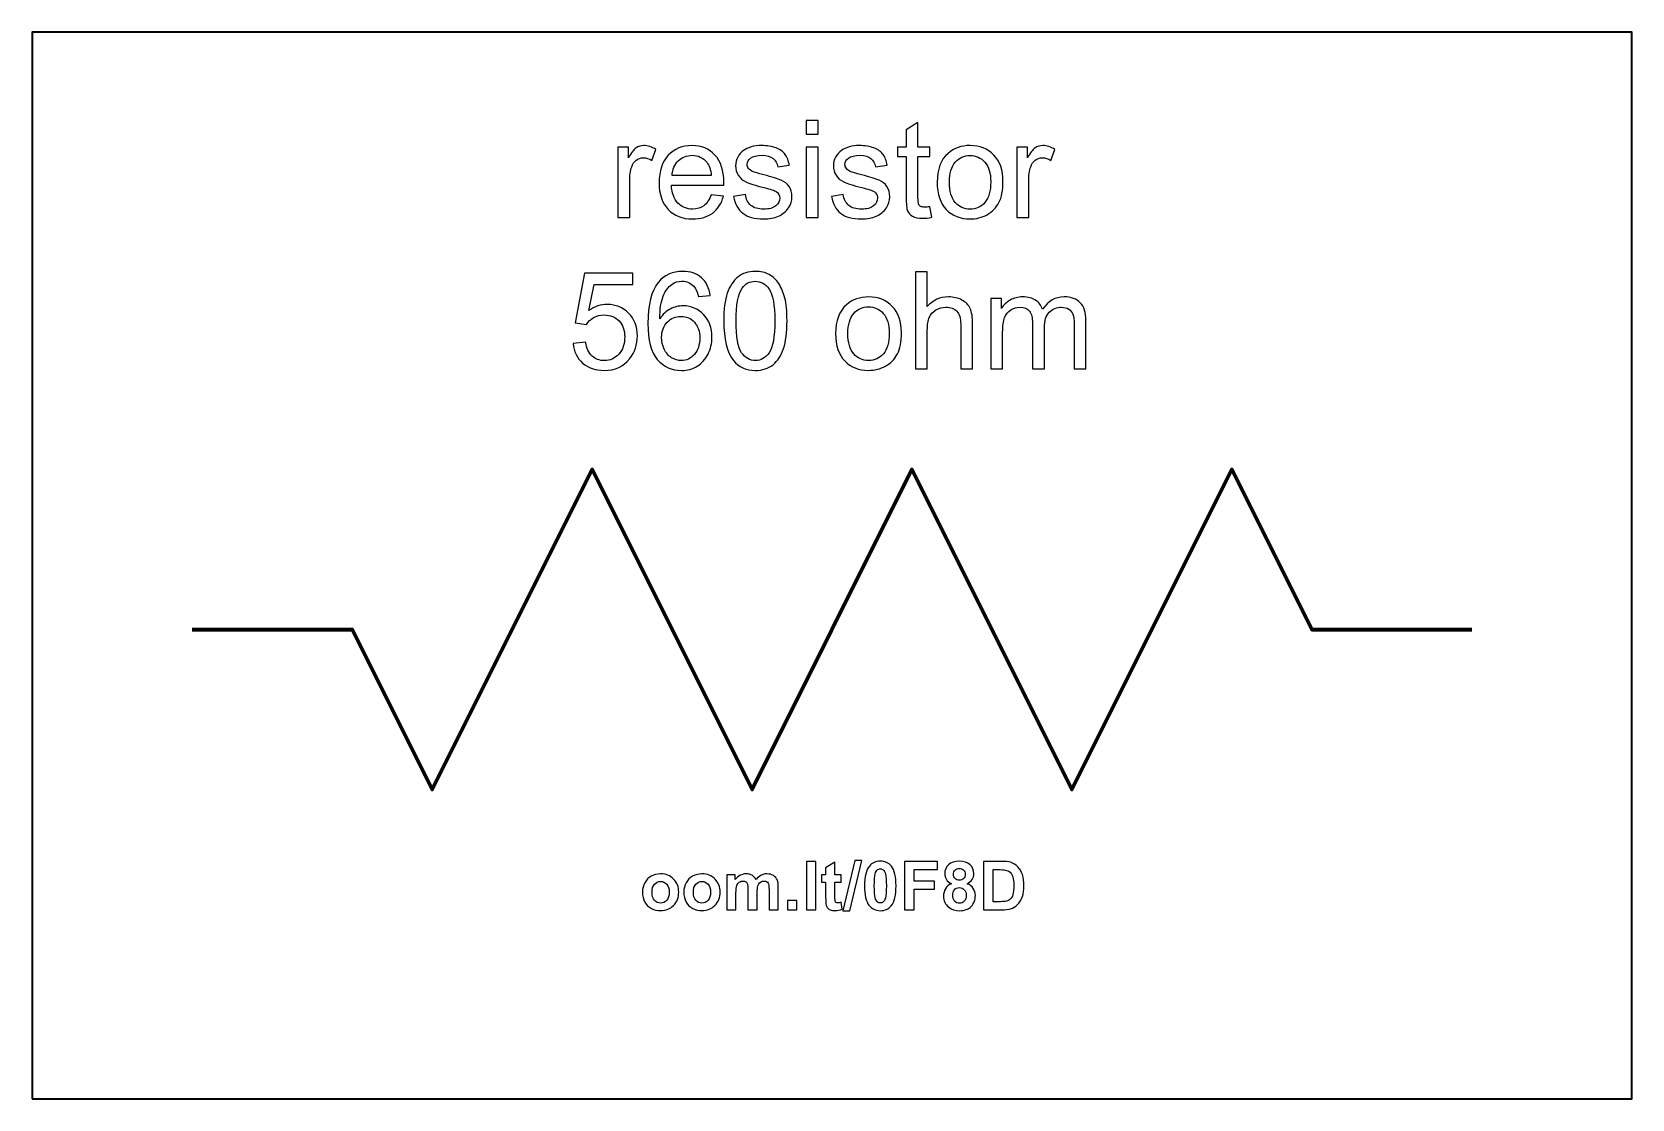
# Model space of a CAD drawing. Header units: centimetres. Extents: x -11.75 to -9.25, y -15.58 to -13.92.
import ezdxf

# ---------------------------------------------------------------- set-up
doc = ezdxf.new("R2010")
doc.units = ezdxf.units.CM
doc.header["$MEASUREMENT"] = 0
doc.layers.add('Layer 1', color=7, linetype='Continuous')

msp = doc.modelspace()

# ---------------------------------------------------------------- linework, layer by layer
at = {"layer": 'Layer 1', "color": 7, "lineweight": 35}
msp.add_lwpolyline([(-11.75, -15.58333), (-9.25, -15.58333), (-9.25, -13.91667), (-11.75, -13.91667), (-11.75, -15.58333)], close=True, dxfattribs=at)
at = {"layer": 'Layer 1', "color": 250}
for points, knots in [([(-10.54033, -14.07613), (-10.54033, -14.07613), (-10.54033, -14.05472), (-10.54033, -14.05472), (-10.54033, -14.05472), (-10.54033, -14.05472), (-10.5217, -14.05472), (-10.5217, -14.05472), (-10.5217, -14.05472), (-10.5217, -14.05472), (-10.5217, -14.07613), (-10.5217, -14.07613), (-10.5217, -14.07613), (-10.5217, -14.07613), (-10.54033, -14.07613), (-10.54033, -14.07613)], [0, 0, 0, 0, 0.25, 0.25, 0.25, 0.25, 0.5, 0.5, 0.5, 0.5, 0.75, 0.75, 0.75, 0.75, 1, 1, 1, 1]), ([(-10.34693, -14.18959), (-10.34693, -14.18959), (-10.34425, -14.20603), (-10.34425, -14.20603), (-10.34425, -14.20603), (-10.34947, -14.20712), (-10.35417, -14.20769), (-10.35829, -14.20769), (-10.35829, -14.20769), (-10.36507, -14.20769), (-10.37029, -14.20663), (-10.37403, -14.20448), (-10.37403, -14.20448), (-10.37773, -14.20236), (-10.38034, -14.19954), (-10.38186, -14.19604), (-10.38186, -14.19604), (-10.38338, -14.19259), (-10.38415, -14.18525), (-10.38415, -14.1741), (-10.38415, -14.1741), (-10.38415, -14.1741), (-10.38415, -14.11095), (-10.38415, -14.11095), (-10.38415, -14.11095), (-10.38415, -14.11095), (-10.39781, -14.11095), (-10.39781, -14.11095), (-10.39781, -14.11095), (-10.39781, -14.11095), (-10.39781, -14.09649), (-10.39781, -14.09649), (-10.39781, -14.09649), (-10.39781, -14.09649), (-10.38415, -14.09649), (-10.38415, -14.09649), (-10.38415, -14.09649), (-10.38415, -14.09649), (-10.38415, -14.06929), (-10.38415, -14.06929), (-10.38415, -14.06929), (-10.38415, -14.06929), (-10.36563, -14.05814), (-10.36563, -14.05814), (-10.36563, -14.05814), (-10.36563, -14.05814), (-10.36563, -14.09649), (-10.36563, -14.09649), (-10.36563, -14.09649), (-10.36563, -14.09649), (-10.34693, -14.09649), (-10.34693, -14.09649), (-10.34693, -14.09649), (-10.34693, -14.09649), (-10.34693, -14.11095), (-10.34693, -14.11095), (-10.34693, -14.11095), (-10.34693, -14.11095), (-10.36563, -14.11095), (-10.36563, -14.11095), (-10.36563, -14.11095), (-10.36563, -14.11095), (-10.36563, -14.17512), (-10.36563, -14.17512), (-10.36563, -14.17512), (-10.36563, -14.18045), (-10.36531, -14.18384), (-10.36468, -14.18536), (-10.36468, -14.18536), (-10.36401, -14.18687), (-10.36295, -14.18807), (-10.36147, -14.18899), (-10.36147, -14.18899), (-10.35999, -14.18987), (-10.35787, -14.19033), (-10.35512, -14.19033), (-10.35512, -14.19033), (-10.35304, -14.19033), (-10.35032, -14.19008), (-10.34693, -14.18959)], [0, 0, 0, 0, 0.05, 0.05, 0.05, 0.05, 0.1, 0.1, 0.1, 0.1, 0.15, 0.15, 0.15, 0.15, 0.2, 0.2, 0.2, 0.2, 0.25, 0.25, 0.25, 0.25, 0.3, 0.3, 0.3, 0.3, 0.35, 0.35, 0.35, 0.35, 0.4, 0.4, 0.4, 0.4, 0.45, 0.45, 0.45, 0.45, 0.5, 0.5, 0.5, 0.5, 0.55, 0.55, 0.55, 0.55, 0.6, 0.6, 0.6, 0.6, 0.65, 0.65, 0.65, 0.65, 0.7, 0.7, 0.7, 0.7, 0.75, 0.75, 0.75, 0.75, 0.8, 0.8, 0.8, 0.8, 0.85, 0.85, 0.85, 0.85, 0.9, 0.9, 0.9, 0.9, 0.95, 0.95, 0.95, 0.95, 1, 1, 1, 1]), ([(-10.83465, -14.20624), (-10.83465, -14.20624), (-10.83465, -14.09649), (-10.83465, -14.09649), (-10.83465, -14.09649), (-10.83465, -14.09649), (-10.81793, -14.09649), (-10.81793, -14.09649), (-10.81793, -14.09649), (-10.81793, -14.09649), (-10.81793, -14.11311), (-10.81793, -14.11311), (-10.81793, -14.11311), (-10.81366, -14.10534), (-10.80971, -14.10019), (-10.80608, -14.09772), (-10.80608, -14.09772), (-10.80248, -14.09525), (-10.79849, -14.09398), (-10.79415, -14.09398), (-10.79415, -14.09398), (-10.78787, -14.09398), (-10.78152, -14.096), (-10.77503, -14.09998), (-10.77503, -14.09998), (-10.77503, -14.09998), (-10.78145, -14.11727), (-10.78145, -14.11727), (-10.78145, -14.11727), (-10.78597, -14.11455), (-10.79052, -14.11321), (-10.79507, -14.11321), (-10.79507, -14.11321), (-10.79916, -14.11321), (-10.8028, -14.11445), (-10.80604, -14.11688), (-10.80604, -14.11688), (-10.80929, -14.11935), (-10.81158, -14.12274), (-10.81296, -14.12708), (-10.81296, -14.12708), (-10.81504, -14.13367), (-10.81606, -14.1409), (-10.81606, -14.14877), (-10.81606, -14.14877), (-10.81606, -14.14877), (-10.81606, -14.20624), (-10.81606, -14.20624), (-10.81606, -14.20624), (-10.81606, -14.20624), (-10.83465, -14.20624), (-10.83465, -14.20624)], [0, 0, 0, 0, 0.0769231, 0.0769231, 0.0769231, 0.0769231, 0.1538462, 0.1538462, 0.1538462, 0.1538462, 0.2307692, 0.2307692, 0.2307692, 0.2307692, 0.3076923, 0.3076923, 0.3076923, 0.3076923, 0.3846154, 0.3846154, 0.3846154, 0.3846154, 0.4615385, 0.4615385, 0.4615385, 0.4615385, 0.5384615, 0.5384615, 0.5384615, 0.5384615, 0.6153846, 0.6153846, 0.6153846, 0.6153846, 0.6923077, 0.6923077, 0.6923077, 0.6923077, 0.7692308, 0.7692308, 0.7692308, 0.7692308, 0.8461538, 0.8461538, 0.8461538, 0.8461538, 0.9230769, 0.9230769, 0.9230769, 0.9230769, 1, 1, 1, 1]), ([(-10.68884, -14.17089), (-10.68884, -14.17089), (-10.66962, -14.17325), (-10.66962, -14.17325), (-10.66962, -14.17325), (-10.67265, -14.18451), (-10.67826, -14.19322), (-10.68644, -14.19943), (-10.68644, -14.19943), (-10.69466, -14.2056), (-10.70514, -14.20871), (-10.71788, -14.20871), (-10.71788, -14.20871), (-10.73393, -14.20871), (-10.74666, -14.20377), (-10.75605, -14.19389), (-10.75605, -14.19389), (-10.76547, -14.18401), (-10.77016, -14.17015), (-10.77016, -14.1523), (-10.77016, -14.1523), (-10.77016, -14.13381), (-10.7654, -14.11949), (-10.75591, -14.1093), (-10.75591, -14.1093), (-10.74638, -14.0991), (-10.73407, -14.09398), (-10.7189, -14.09398), (-10.7189, -14.09398), (-10.70422, -14.09398), (-10.69223, -14.09899), (-10.68295, -14.10898), (-10.68295, -14.10898), (-10.67364, -14.11896), (-10.66898, -14.13304), (-10.66898, -14.15114), (-10.66898, -14.15114), (-10.66898, -14.15226), (-10.66902, -14.15392), (-10.66909, -14.15611), (-10.66909, -14.15611), (-10.66909, -14.15611), (-10.75093, -14.15611), (-10.75093, -14.15611), (-10.75093, -14.15611), (-10.75026, -14.16817), (-10.74684, -14.17742), (-10.7407, -14.1838), (-10.7407, -14.1838), (-10.73456, -14.19022), (-10.72694, -14.19343), (-10.71777, -14.19343), (-10.71777, -14.19343), (-10.71096, -14.19343), (-10.70514, -14.19163), (-10.70031, -14.18804), (-10.70031, -14.18804), (-10.69547, -14.18447), (-10.69166, -14.17876), (-10.68884, -14.17089)], [0, 0, 0, 0, 0.0666667, 0.0666667, 0.0666667, 0.0666667, 0.1333333, 0.1333333, 0.1333333, 0.1333333, 0.2, 0.2, 0.2, 0.2, 0.2666667, 0.2666667, 0.2666667, 0.2666667, 0.3333333, 0.3333333, 0.3333333, 0.3333333, 0.4, 0.4, 0.4, 0.4, 0.4666667, 0.4666667, 0.4666667, 0.4666667, 0.5333333, 0.5333333, 0.5333333, 0.5333333, 0.6, 0.6, 0.6, 0.6, 0.6666667, 0.6666667, 0.6666667, 0.6666667, 0.7333333, 0.7333333, 0.7333333, 0.7333333, 0.8, 0.8, 0.8, 0.8, 0.8666667, 0.8666667, 0.8666667, 0.8666667, 0.9333333, 0.9333333, 0.9333333, 0.9333333, 1, 1, 1, 1]), ([(-10.65367, -14.17347), (-10.65367, -14.17347), (-10.63529, -14.17057), (-10.63529, -14.17057), (-10.63529, -14.17057), (-10.63427, -14.17795), (-10.63138, -14.18359), (-10.62665, -14.18754), (-10.62665, -14.18754), (-10.62196, -14.19146), (-10.61536, -14.19343), (-10.60686, -14.19343), (-10.60686, -14.19343), (-10.59832, -14.19343), (-10.59197, -14.19167), (-10.58784, -14.18821), (-10.58784, -14.18821), (-10.58372, -14.18472), (-10.58164, -14.18063), (-10.58164, -14.17597), (-10.58164, -14.17597), (-10.58164, -14.17174), (-10.58347, -14.16846), (-10.58714, -14.16602), (-10.58714, -14.16602), (-10.58968, -14.16436), (-10.59603, -14.16228), (-10.60615, -14.15974), (-10.60615, -14.15974), (-10.61977, -14.15629), (-10.62926, -14.15332), (-10.63452, -14.15078), (-10.63452, -14.15078), (-10.63977, -14.14828), (-10.6438, -14.14479), (-10.64651, -14.14034), (-10.64651, -14.14034), (-10.64923, -14.1359), (-10.6506, -14.13099), (-10.6506, -14.12563), (-10.6506, -14.12563), (-10.6506, -14.12073), (-10.64948, -14.11621), (-10.64722, -14.11205), (-10.64722, -14.11205), (-10.645, -14.10785), (-10.64193, -14.10439), (-10.63808, -14.10164), (-10.63808, -14.10164), (-10.63519, -14.09952), (-10.63124, -14.09769), (-10.62626, -14.09621), (-10.62626, -14.09621), (-10.62125, -14.09473), (-10.61589, -14.09398), (-10.61018, -14.09398), (-10.61018, -14.09398), (-10.60157, -14.09398), (-10.59402, -14.09525), (-10.58749, -14.09772), (-10.58749, -14.09772), (-10.58096, -14.10019), (-10.57617, -14.10354), (-10.57306, -14.10778), (-10.57306, -14.10778), (-10.56996, -14.11205), (-10.56784, -14.11769), (-10.56668, -14.12478), (-10.56668, -14.12478), (-10.56668, -14.12478), (-10.58485, -14.12729), (-10.58485, -14.12729), (-10.58485, -14.12729), (-10.58569, -14.12164), (-10.58809, -14.11723), (-10.59204, -14.11406), (-10.59204, -14.11406), (-10.59599, -14.11088), (-10.6016, -14.1093), (-10.60883, -14.1093), (-10.60883, -14.1093), (-10.61737, -14.1093), (-10.62348, -14.11071), (-10.62711, -14.11353), (-10.62711, -14.11353), (-10.63078, -14.11635), (-10.63261, -14.11967), (-10.63261, -14.12344), (-10.63261, -14.12344), (-10.63261, -14.12588), (-10.63184, -14.12803), (-10.63032, -14.12997), (-10.63032, -14.12997), (-10.6288, -14.13198), (-10.62644, -14.1336), (-10.62319, -14.13494), (-10.62319, -14.13494), (-10.62132, -14.13561), (-10.61586, -14.1372), (-10.60675, -14.13967), (-10.60675, -14.13967), (-10.59359, -14.1432), (-10.58442, -14.14606), (-10.57924, -14.14831), (-10.57924, -14.14831), (-10.57402, -14.15054), (-10.56992, -14.15382), (-10.56696, -14.15809), (-10.56696, -14.15809), (-10.564, -14.16235), (-10.56251, -14.16765), (-10.56251, -14.174), (-10.56251, -14.174), (-10.56251, -14.1802), (-10.56435, -14.18603), (-10.56795, -14.19153), (-10.56795, -14.19153), (-10.57158, -14.197), (-10.5768, -14.20123), (-10.58361, -14.20423), (-10.58361, -14.20423), (-10.59042, -14.20723), (-10.59815, -14.20871), (-10.60675, -14.20871), (-10.60675, -14.20871), (-10.62104, -14.20871), (-10.63191, -14.20575), (-10.63939, -14.19982), (-10.63939, -14.19982), (-10.64686, -14.19389), (-10.65163, -14.18511), (-10.65367, -14.17347)], [0, 0, 0, 0, 0.030303, 0.030303, 0.030303, 0.030303, 0.0606061, 0.0606061, 0.0606061, 0.0606061, 0.0909091, 0.0909091, 0.0909091, 0.0909091, 0.1212121, 0.1212121, 0.1212121, 0.1212121, 0.1515152, 0.1515152, 0.1515152, 0.1515152, 0.1818182, 0.1818182, 0.1818182, 0.1818182, 0.2121212, 0.2121212, 0.2121212, 0.2121212, 0.2424242, 0.2424242, 0.2424242, 0.2424242, 0.2727273, 0.2727273, 0.2727273, 0.2727273, 0.3030303, 0.3030303, 0.3030303, 0.3030303, 0.3333333, 0.3333333, 0.3333333, 0.3333333, 0.3636364, 0.3636364, 0.3636364, 0.3636364, 0.3939394, 0.3939394, 0.3939394, 0.3939394, 0.4242424, 0.4242424, 0.4242424, 0.4242424, 0.4545455, 0.4545455, 0.4545455, 0.4545455, 0.4848485, 0.4848485, 0.4848485, 0.4848485, 0.5151515, 0.5151515, 0.5151515, 0.5151515, 0.5454545, 0.5454545, 0.5454545, 0.5454545, 0.5757576, 0.5757576, 0.5757576, 0.5757576, 0.6060606, 0.6060606, 0.6060606, 0.6060606, 0.6363636, 0.6363636, 0.6363636, 0.6363636, 0.6666667, 0.6666667, 0.6666667, 0.6666667, 0.6969697, 0.6969697, 0.6969697, 0.6969697, 0.7272727, 0.7272727, 0.7272727, 0.7272727, 0.7575758, 0.7575758, 0.7575758, 0.7575758, 0.7878788, 0.7878788, 0.7878788, 0.7878788, 0.8181818, 0.8181818, 0.8181818, 0.8181818, 0.8484848, 0.8484848, 0.8484848, 0.8484848, 0.8787879, 0.8787879, 0.8787879, 0.8787879, 0.9090909, 0.9090909, 0.9090909, 0.9090909, 0.9393939, 0.9393939, 0.9393939, 0.9393939, 0.969697, 0.969697, 0.969697, 0.969697, 1, 1, 1, 1]), ([(-10.54033, -14.20624), (-10.54033, -14.20624), (-10.54033, -14.09649), (-10.54033, -14.09649), (-10.54033, -14.09649), (-10.54033, -14.09649), (-10.5217, -14.09649), (-10.5217, -14.09649), (-10.5217, -14.09649), (-10.5217, -14.09649), (-10.5217, -14.20624), (-10.5217, -14.20624), (-10.5217, -14.20624), (-10.5217, -14.20624), (-10.54033, -14.20624), (-10.54033, -14.20624)], [0, 0, 0, 0, 0.25, 0.25, 0.25, 0.25, 0.5, 0.5, 0.5, 0.5, 0.75, 0.75, 0.75, 0.75, 1, 1, 1, 1]), ([(-10.50081, -14.17347), (-10.50081, -14.17347), (-10.48243, -14.17057), (-10.48243, -14.17057), (-10.48243, -14.17057), (-10.48141, -14.17795), (-10.47852, -14.18359), (-10.47379, -14.18754), (-10.47379, -14.18754), (-10.4691, -14.19146), (-10.4625, -14.19343), (-10.454, -14.19343), (-10.454, -14.19343), (-10.44546, -14.19343), (-10.43911, -14.19167), (-10.43498, -14.18821), (-10.43498, -14.18821), (-10.43086, -14.18472), (-10.42878, -14.18063), (-10.42878, -14.17597), (-10.42878, -14.17597), (-10.42878, -14.17174), (-10.43061, -14.16846), (-10.43428, -14.16602), (-10.43428, -14.16602), (-10.43682, -14.16436), (-10.44317, -14.16228), (-10.45329, -14.15974), (-10.45329, -14.15974), (-10.46691, -14.15629), (-10.4764, -14.15332), (-10.48166, -14.15078), (-10.48166, -14.15078), (-10.48691, -14.14828), (-10.49094, -14.14479), (-10.49365, -14.14034), (-10.49365, -14.14034), (-10.49637, -14.1359), (-10.49774, -14.13099), (-10.49774, -14.12563), (-10.49774, -14.12563), (-10.49774, -14.12073), (-10.49662, -14.11621), (-10.49436, -14.11205), (-10.49436, -14.11205), (-10.49214, -14.10785), (-10.48907, -14.10439), (-10.48522, -14.10164), (-10.48522, -14.10164), (-10.48233, -14.09952), (-10.47838, -14.09769), (-10.4734, -14.09621), (-10.4734, -14.09621), (-10.46839, -14.09473), (-10.46303, -14.09398), (-10.45732, -14.09398), (-10.45732, -14.09398), (-10.44871, -14.09398), (-10.44116, -14.09525), (-10.43463, -14.09772), (-10.43463, -14.09772), (-10.4281, -14.10019), (-10.42331, -14.10354), (-10.4202, -14.10778), (-10.4202, -14.10778), (-10.4171, -14.11205), (-10.41498, -14.11769), (-10.41382, -14.12478), (-10.41382, -14.12478), (-10.41382, -14.12478), (-10.43199, -14.12729), (-10.43199, -14.12729), (-10.43199, -14.12729), (-10.43283, -14.12164), (-10.43523, -14.11723), (-10.43918, -14.11406), (-10.43918, -14.11406), (-10.44313, -14.11088), (-10.44874, -14.1093), (-10.45597, -14.1093), (-10.45597, -14.1093), (-10.46451, -14.1093), (-10.47062, -14.11071), (-10.47425, -14.11353), (-10.47425, -14.11353), (-10.47792, -14.11635), (-10.47975, -14.11967), (-10.47975, -14.12344), (-10.47975, -14.12344), (-10.47975, -14.12588), (-10.47898, -14.12803), (-10.47746, -14.12997), (-10.47746, -14.12997), (-10.47594, -14.13198), (-10.47358, -14.1336), (-10.47033, -14.13494), (-10.47033, -14.13494), (-10.46846, -14.13561), (-10.463, -14.1372), (-10.45389, -14.13967), (-10.45389, -14.13967), (-10.44073, -14.1432), (-10.43156, -14.14606), (-10.42638, -14.14831), (-10.42638, -14.14831), (-10.42116, -14.15054), (-10.41706, -14.15382), (-10.4141, -14.15809), (-10.4141, -14.15809), (-10.41114, -14.16235), (-10.40965, -14.16765), (-10.40965, -14.174), (-10.40965, -14.174), (-10.40965, -14.1802), (-10.41149, -14.18603), (-10.41509, -14.19153), (-10.41509, -14.19153), (-10.41872, -14.197), (-10.42394, -14.20123), (-10.43075, -14.20423), (-10.43075, -14.20423), (-10.43756, -14.20723), (-10.44529, -14.20871), (-10.45389, -14.20871), (-10.45389, -14.20871), (-10.46818, -14.20871), (-10.47905, -14.20575), (-10.48653, -14.19982), (-10.48653, -14.19982), (-10.494, -14.19389), (-10.49877, -14.18511), (-10.50081, -14.17347)], [0, 0, 0, 0, 0.030303, 0.030303, 0.030303, 0.030303, 0.0606061, 0.0606061, 0.0606061, 0.0606061, 0.0909091, 0.0909091, 0.0909091, 0.0909091, 0.1212121, 0.1212121, 0.1212121, 0.1212121, 0.1515152, 0.1515152, 0.1515152, 0.1515152, 0.1818182, 0.1818182, 0.1818182, 0.1818182, 0.2121212, 0.2121212, 0.2121212, 0.2121212, 0.2424242, 0.2424242, 0.2424242, 0.2424242, 0.2727273, 0.2727273, 0.2727273, 0.2727273, 0.3030303, 0.3030303, 0.3030303, 0.3030303, 0.3333333, 0.3333333, 0.3333333, 0.3333333, 0.3636364, 0.3636364, 0.3636364, 0.3636364, 0.3939394, 0.3939394, 0.3939394, 0.3939394, 0.4242424, 0.4242424, 0.4242424, 0.4242424, 0.4545455, 0.4545455, 0.4545455, 0.4545455, 0.4848485, 0.4848485, 0.4848485, 0.4848485, 0.5151515, 0.5151515, 0.5151515, 0.5151515, 0.5454545, 0.5454545, 0.5454545, 0.5454545, 0.5757576, 0.5757576, 0.5757576, 0.5757576, 0.6060606, 0.6060606, 0.6060606, 0.6060606, 0.6363636, 0.6363636, 0.6363636, 0.6363636, 0.6666667, 0.6666667, 0.6666667, 0.6666667, 0.6969697, 0.6969697, 0.6969697, 0.6969697, 0.7272727, 0.7272727, 0.7272727, 0.7272727, 0.7575758, 0.7575758, 0.7575758, 0.7575758, 0.7878788, 0.7878788, 0.7878788, 0.7878788, 0.8181818, 0.8181818, 0.8181818, 0.8181818, 0.8484848, 0.8484848, 0.8484848, 0.8484848, 0.8787879, 0.8787879, 0.8787879, 0.8787879, 0.9090909, 0.9090909, 0.9090909, 0.9090909, 0.9393939, 0.9393939, 0.9393939, 0.9393939, 0.969697, 0.969697, 0.969697, 0.969697, 1, 1, 1, 1]), ([(-10.33568, -14.15135), (-10.33568, -14.13103), (-10.33004, -14.11596), (-10.31871, -14.10619), (-10.31871, -14.10619), (-10.30929, -14.09808), (-10.29779, -14.09398), (-10.28421, -14.09398), (-10.28421, -14.09398), (-10.26911, -14.09398), (-10.25676, -14.09892), (-10.2472, -14.10884), (-10.2472, -14.10884), (-10.23761, -14.11871), (-10.23284, -14.13237), (-10.23284, -14.14979), (-10.23284, -14.14979), (-10.23284, -14.16394), (-10.23496, -14.17505), (-10.23919, -14.18313), (-10.23919, -14.18313), (-10.24343, -14.19125), (-10.2496, -14.19753), (-10.25768, -14.20201), (-10.25768, -14.20201), (-10.26579, -14.20649), (-10.27461, -14.20871), (-10.28421, -14.20871), (-10.28421, -14.20871), (-10.29955, -14.20871), (-10.31197, -14.20381), (-10.32146, -14.19393), (-10.32146, -14.19393), (-10.33095, -14.18409), (-10.33568, -14.1699), (-10.33568, -14.15135)], [0, 0, 0, 0, 0.1111111, 0.1111111, 0.1111111, 0.1111111, 0.2222222, 0.2222222, 0.2222222, 0.2222222, 0.3333333, 0.3333333, 0.3333333, 0.3333333, 0.4444444, 0.4444444, 0.4444444, 0.4444444, 0.5555556, 0.5555556, 0.5555556, 0.5555556, 0.6666667, 0.6666667, 0.6666667, 0.6666667, 0.7777778, 0.7777778, 0.7777778, 0.7777778, 0.8888889, 0.8888889, 0.8888889, 0.8888889, 1, 1, 1, 1]), ([(-10.21122, -14.20624), (-10.21122, -14.20624), (-10.21122, -14.09649), (-10.21122, -14.09649), (-10.21122, -14.09649), (-10.21122, -14.09649), (-10.1945, -14.09649), (-10.1945, -14.09649), (-10.1945, -14.09649), (-10.1945, -14.09649), (-10.1945, -14.11311), (-10.1945, -14.11311), (-10.1945, -14.11311), (-10.19023, -14.10534), (-10.18628, -14.10019), (-10.18265, -14.09772), (-10.18265, -14.09772), (-10.17905, -14.09525), (-10.17506, -14.09398), (-10.17072, -14.09398), (-10.17072, -14.09398), (-10.16444, -14.09398), (-10.15809, -14.096), (-10.1516, -14.09998), (-10.1516, -14.09998), (-10.1516, -14.09998), (-10.15802, -14.11727), (-10.15802, -14.11727), (-10.15802, -14.11727), (-10.16254, -14.11455), (-10.16709, -14.11321), (-10.17164, -14.11321), (-10.17164, -14.11321), (-10.17573, -14.11321), (-10.17937, -14.11445), (-10.18261, -14.11688), (-10.18261, -14.11688), (-10.18586, -14.11935), (-10.18815, -14.12274), (-10.18953, -14.12708), (-10.18953, -14.12708), (-10.19161, -14.13367), (-10.19263, -14.1409), (-10.19263, -14.14877), (-10.19263, -14.14877), (-10.19263, -14.14877), (-10.19263, -14.20624), (-10.19263, -14.20624), (-10.19263, -14.20624), (-10.19263, -14.20624), (-10.21122, -14.20624), (-10.21122, -14.20624)], [0, 0, 0, 0, 0.0769231, 0.0769231, 0.0769231, 0.0769231, 0.1538462, 0.1538462, 0.1538462, 0.1538462, 0.2307692, 0.2307692, 0.2307692, 0.2307692, 0.3076923, 0.3076923, 0.3076923, 0.3076923, 0.3846154, 0.3846154, 0.3846154, 0.3846154, 0.4615385, 0.4615385, 0.4615385, 0.4615385, 0.5384615, 0.5384615, 0.5384615, 0.5384615, 0.6153846, 0.6153846, 0.6153846, 0.6153846, 0.6923077, 0.6923077, 0.6923077, 0.6923077, 0.7692308, 0.7692308, 0.7692308, 0.7692308, 0.8461538, 0.8461538, 0.8461538, 0.8461538, 0.9230769, 0.9230769, 0.9230769, 0.9230769, 1, 1, 1, 1]), ([(-10.74991, -14.1408), (-10.74991, -14.1408), (-10.68863, -14.1408), (-10.68863, -14.1408), (-10.68863, -14.1408), (-10.68944, -14.13159), (-10.69181, -14.12464), (-10.69565, -14.12006), (-10.69565, -14.12006), (-10.70158, -14.11289), (-10.70927, -14.1093), (-10.71869, -14.1093), (-10.71869, -14.1093), (-10.72723, -14.1093), (-10.73442, -14.11215), (-10.74024, -14.11787), (-10.74024, -14.11787), (-10.74606, -14.12358), (-10.74927, -14.13124), (-10.74991, -14.1408)], [0, 0, 0, 0, 0.2, 0.2, 0.2, 0.2, 0.4, 0.4, 0.4, 0.4, 0.6, 0.6, 0.6, 0.6, 0.8, 0.8, 0.8, 0.8, 1, 1, 1, 1]), ([(-10.31656, -14.15135), (-10.31656, -14.16542), (-10.31349, -14.17594), (-10.30735, -14.18292), (-10.30735, -14.18292), (-10.30121, -14.18994), (-10.29349, -14.19343), (-10.28421, -14.19343), (-10.28421, -14.19343), (-10.27497, -14.19343), (-10.26727, -14.18991), (-10.26114, -14.18289), (-10.26114, -14.18289), (-10.25503, -14.17587), (-10.25196, -14.16514), (-10.25196, -14.15075), (-10.25196, -14.15075), (-10.25196, -14.13717), (-10.25503, -14.12686), (-10.26121, -14.11988), (-10.26121, -14.11988), (-10.26738, -14.11289), (-10.27504, -14.1094), (-10.28421, -14.1094), (-10.28421, -14.1094), (-10.29349, -14.1094), (-10.30121, -14.11289), (-10.30735, -14.11984), (-10.30735, -14.11984), (-10.31349, -14.12679), (-10.31656, -14.13731), (-10.31656, -14.15135)], [0, 0, 0, 0, 0.125, 0.125, 0.125, 0.125, 0.25, 0.25, 0.25, 0.25, 0.375, 0.375, 0.375, 0.375, 0.5, 0.5, 0.5, 0.5, 0.625, 0.625, 0.625, 0.625, 0.75, 0.75, 0.75, 0.75, 0.875, 0.875, 0.875, 0.875, 1, 1, 1, 1]), ([(-10.90454, -14.40302), (-10.90454, -14.40302), (-10.88499, -14.40136), (-10.88499, -14.40136), (-10.88499, -14.40136), (-10.88355, -14.41089), (-10.88019, -14.41802), (-10.87494, -14.42281), (-10.87494, -14.42281), (-10.86965, -14.42761), (-10.8633, -14.43001), (-10.85585, -14.43001), (-10.85585, -14.43001), (-10.84689, -14.43001), (-10.83931, -14.42662), (-10.83313, -14.41988), (-10.83313, -14.41988), (-10.82692, -14.41311), (-10.82382, -14.40415), (-10.82382, -14.393), (-10.82382, -14.393), (-10.82382, -14.38238), (-10.82678, -14.37402), (-10.83274, -14.36788), (-10.83274, -14.36788), (-10.83871, -14.36175), (-10.8465, -14.35868), (-10.85617, -14.35868), (-10.85617, -14.35868), (-10.86217, -14.35868), (-10.86756, -14.36005), (-10.8724, -14.36277), (-10.8724, -14.36277), (-10.87723, -14.36549), (-10.88101, -14.36901), (-10.88376, -14.37335), (-10.88376, -14.37335), (-10.88376, -14.37335), (-10.90122, -14.37109), (-10.90122, -14.37109), (-10.90122, -14.37109), (-10.90122, -14.37109), (-10.88654, -14.29327), (-10.88654, -14.29327), (-10.88654, -14.29327), (-10.88654, -14.29327), (-10.81119, -14.29327), (-10.81119, -14.29327), (-10.81119, -14.29327), (-10.81119, -14.29327), (-10.81119, -14.31105), (-10.81119, -14.31105), (-10.81119, -14.31105), (-10.81119, -14.31105), (-10.87166, -14.31105), (-10.87166, -14.31105), (-10.87166, -14.31105), (-10.87166, -14.31105), (-10.87984, -14.35176), (-10.87984, -14.35176), (-10.87984, -14.35176), (-10.87074, -14.34541), (-10.86118, -14.34224), (-10.85119, -14.34224), (-10.85119, -14.34224), (-10.83797, -14.34224), (-10.82682, -14.34682), (-10.81772, -14.356), (-10.81772, -14.356), (-10.80861, -14.36517), (-10.80406, -14.37695), (-10.80406, -14.39134), (-10.80406, -14.39134), (-10.80406, -14.40507), (-10.80808, -14.41692), (-10.81606, -14.42691), (-10.81606, -14.42691), (-10.82579, -14.43915), (-10.83906, -14.44529), (-10.85585, -14.44529), (-10.85585, -14.44529), (-10.86965, -14.44529), (-10.8809, -14.44144), (-10.88961, -14.43371), (-10.88961, -14.43371), (-10.89833, -14.42599), (-10.9033, -14.41576), (-10.90454, -14.40302)], [0, 0, 0, 0, 0.0454545, 0.0454545, 0.0454545, 0.0454545, 0.0909091, 0.0909091, 0.0909091, 0.0909091, 0.1363636, 0.1363636, 0.1363636, 0.1363636, 0.1818182, 0.1818182, 0.1818182, 0.1818182, 0.2272727, 0.2272727, 0.2272727, 0.2272727, 0.2727273, 0.2727273, 0.2727273, 0.2727273, 0.3181818, 0.3181818, 0.3181818, 0.3181818, 0.3636364, 0.3636364, 0.3636364, 0.3636364, 0.4090909, 0.4090909, 0.4090909, 0.4090909, 0.4545455, 0.4545455, 0.4545455, 0.4545455, 0.5, 0.5, 0.5, 0.5, 0.5454545, 0.5454545, 0.5454545, 0.5454545, 0.5909091, 0.5909091, 0.5909091, 0.5909091, 0.6363636, 0.6363636, 0.6363636, 0.6363636, 0.6818182, 0.6818182, 0.6818182, 0.6818182, 0.7272727, 0.7272727, 0.7272727, 0.7272727, 0.7727273, 0.7727273, 0.7727273, 0.7727273, 0.8181818, 0.8181818, 0.8181818, 0.8181818, 0.8636364, 0.8636364, 0.8636364, 0.8636364, 0.9090909, 0.9090909, 0.9090909, 0.9090909, 0.9545455, 0.9545455, 0.9545455, 0.9545455, 1, 1, 1, 1]), ([(-10.69029, -14.3283), (-10.69029, -14.3283), (-10.70878, -14.32975), (-10.70878, -14.32975), (-10.70878, -14.32975), (-10.71044, -14.32245), (-10.71277, -14.31712), (-10.7158, -14.31384), (-10.7158, -14.31384), (-10.72085, -14.30851), (-10.72705, -14.30587), (-10.73443, -14.30587), (-10.73443, -14.30587), (-10.74035, -14.30587), (-10.74554, -14.30752), (-10.75002, -14.31084), (-10.75002, -14.31084), (-10.75588, -14.31511), (-10.7605, -14.32135), (-10.76388, -14.32954), (-10.76388, -14.32954), (-10.76724, -14.33772), (-10.769, -14.3494), (-10.76914, -14.36457), (-10.76914, -14.36457), (-10.76466, -14.35776), (-10.75919, -14.35268), (-10.7527, -14.34936), (-10.7527, -14.34936), (-10.74625, -14.34608), (-10.73944, -14.34442), (-10.73235, -14.34442), (-10.73235, -14.34442), (-10.71993, -14.34442), (-10.70938, -14.34898), (-10.70067, -14.35811), (-10.70067, -14.35811), (-10.69195, -14.36725), (-10.68758, -14.37903), (-10.68758, -14.3935), (-10.68758, -14.3935), (-10.68758, -14.40302), (-10.68966, -14.41184), (-10.69375, -14.42003), (-10.69375, -14.42003), (-10.69784, -14.42818), (-10.70349, -14.43445), (-10.71065, -14.43879), (-10.71065, -14.43879), (-10.71781, -14.44313), (-10.72593, -14.44529), (-10.73503, -14.44529), (-10.73503, -14.44529), (-10.75055, -14.44529), (-10.76318, -14.43961), (-10.77295, -14.42818), (-10.77295, -14.42818), (-10.78276, -14.41678), (-10.78763, -14.39798), (-10.78763, -14.3718), (-10.78763, -14.3718), (-10.78763, -14.34252), (-10.78223, -14.32125), (-10.7714, -14.30795), (-10.7714, -14.30795), (-10.76198, -14.29638), (-10.74928, -14.29055), (-10.73326, -14.29055), (-10.73326, -14.29055), (-10.72137, -14.29055), (-10.7116, -14.29391), (-10.70398, -14.30061), (-10.70398, -14.30061), (-10.69636, -14.30728), (-10.69181, -14.31652), (-10.69029, -14.3283)], [0, 0, 0, 0, 0.0526316, 0.0526316, 0.0526316, 0.0526316, 0.1052632, 0.1052632, 0.1052632, 0.1052632, 0.1578947, 0.1578947, 0.1578947, 0.1578947, 0.2105263, 0.2105263, 0.2105263, 0.2105263, 0.2631579, 0.2631579, 0.2631579, 0.2631579, 0.3157895, 0.3157895, 0.3157895, 0.3157895, 0.3684211, 0.3684211, 0.3684211, 0.3684211, 0.4210526, 0.4210526, 0.4210526, 0.4210526, 0.4736842, 0.4736842, 0.4736842, 0.4736842, 0.5263158, 0.5263158, 0.5263158, 0.5263158, 0.5789474, 0.5789474, 0.5789474, 0.5789474, 0.6315789, 0.6315789, 0.6315789, 0.6315789, 0.6842105, 0.6842105, 0.6842105, 0.6842105, 0.7368421, 0.7368421, 0.7368421, 0.7368421, 0.7894737, 0.7894737, 0.7894737, 0.7894737, 0.8421053, 0.8421053, 0.8421053, 0.8421053, 0.8947368, 0.8947368, 0.8947368, 0.8947368, 0.9473684, 0.9473684, 0.9473684, 0.9473684, 1, 1, 1, 1]), ([(-10.6691, -14.36799), (-10.6691, -14.35007), (-10.66726, -14.33564), (-10.66356, -14.32474), (-10.66356, -14.32474), (-10.65989, -14.3138), (-10.65438, -14.30537), (-10.64712, -14.29944), (-10.64712, -14.29944), (-10.63985, -14.29352), (-10.63071, -14.29055), (-10.61971, -14.29055), (-10.61971, -14.29055), (-10.61156, -14.29055), (-10.60443, -14.29221), (-10.59829, -14.29549), (-10.59829, -14.29549), (-10.59215, -14.29874), (-10.58711, -14.30347), (-10.58309, -14.30964), (-10.58309, -14.30964), (-10.5791, -14.31581), (-10.57596, -14.32333), (-10.5737, -14.33218), (-10.5737, -14.33218), (-10.57141, -14.34104), (-10.57028, -14.35296), (-10.57028, -14.36799), (-10.57028, -14.36799), (-10.57028, -14.38577), (-10.57212, -14.40009), (-10.57575, -14.41103), (-10.57575, -14.41103), (-10.57942, -14.42197), (-10.58489, -14.4304), (-10.59215, -14.43636), (-10.59215, -14.43636), (-10.59942, -14.44232), (-10.60859, -14.44529), (-10.61971, -14.44529), (-10.61971, -14.44529), (-10.63431, -14.44529), (-10.64578, -14.44006), (-10.6541, -14.42959), (-10.6541, -14.42959), (-10.66409, -14.41699), (-10.6691, -14.39642), (-10.6691, -14.36799)], [0, 0, 0, 0, 0.0833333, 0.0833333, 0.0833333, 0.0833333, 0.1666667, 0.1666667, 0.1666667, 0.1666667, 0.25, 0.25, 0.25, 0.25, 0.3333333, 0.3333333, 0.3333333, 0.3333333, 0.4166667, 0.4166667, 0.4166667, 0.4166667, 0.5, 0.5, 0.5, 0.5, 0.5833333, 0.5833333, 0.5833333, 0.5833333, 0.6666667, 0.6666667, 0.6666667, 0.6666667, 0.75, 0.75, 0.75, 0.75, 0.8333333, 0.8333333, 0.8333333, 0.8333333, 0.9166667, 0.9166667, 0.9166667, 0.9166667, 1, 1, 1, 1]), ([(-10.36966, -14.44271), (-10.36966, -14.44271), (-10.36966, -14.29119), (-10.36966, -14.29119), (-10.36966, -14.29119), (-10.36966, -14.29119), (-10.35107, -14.29119), (-10.35107, -14.29119), (-10.35107, -14.29119), (-10.35107, -14.29119), (-10.35107, -14.34555), (-10.35107, -14.34555), (-10.35107, -14.34555), (-10.34239, -14.3355), (-10.33142, -14.33045), (-10.31819, -14.33045), (-10.31819, -14.33045), (-10.31007, -14.33045), (-10.30302, -14.33208), (-10.29702, -14.33529), (-10.29702, -14.33529), (-10.29102, -14.33846), (-10.28672, -14.34291), (-10.28415, -14.34855), (-10.28415, -14.34855), (-10.28157, -14.3542), (-10.28026, -14.36242), (-10.28026, -14.37314), (-10.28026, -14.37314), (-10.28026, -14.37314), (-10.28026, -14.44271), (-10.28026, -14.44271), (-10.28026, -14.44271), (-10.28026, -14.44271), (-10.29889, -14.44271), (-10.29889, -14.44271), (-10.29889, -14.44271), (-10.29889, -14.44271), (-10.29889, -14.37314), (-10.29889, -14.37314), (-10.29889, -14.37314), (-10.29889, -14.36386), (-10.3009, -14.35709), (-10.30492, -14.35286), (-10.30492, -14.35286), (-10.30895, -14.34862), (-10.31466, -14.34647), (-10.32203, -14.34647), (-10.32203, -14.34647), (-10.32754, -14.34647), (-10.33272, -14.34792), (-10.33759, -14.35077), (-10.33759, -14.35077), (-10.34246, -14.35363), (-10.34592, -14.35751), (-10.34796, -14.36242), (-10.34796, -14.36242), (-10.35005, -14.36728), (-10.35107, -14.37406), (-10.35107, -14.38267), (-10.35107, -14.38267), (-10.35107, -14.38267), (-10.35107, -14.44271), (-10.35107, -14.44271), (-10.35107, -14.44271), (-10.35107, -14.44271), (-10.36966, -14.44271), (-10.36966, -14.44271)], [0, 0, 0, 0, 0.0588235, 0.0588235, 0.0588235, 0.0588235, 0.1176471, 0.1176471, 0.1176471, 0.1176471, 0.1764706, 0.1764706, 0.1764706, 0.1764706, 0.2352941, 0.2352941, 0.2352941, 0.2352941, 0.2941176, 0.2941176, 0.2941176, 0.2941176, 0.3529412, 0.3529412, 0.3529412, 0.3529412, 0.4117647, 0.4117647, 0.4117647, 0.4117647, 0.4705882, 0.4705882, 0.4705882, 0.4705882, 0.5294118, 0.5294118, 0.5294118, 0.5294118, 0.5882353, 0.5882353, 0.5882353, 0.5882353, 0.6470588, 0.6470588, 0.6470588, 0.6470588, 0.7058824, 0.7058824, 0.7058824, 0.7058824, 0.7647059, 0.7647059, 0.7647059, 0.7647059, 0.8235294, 0.8235294, 0.8235294, 0.8235294, 0.8823529, 0.8823529, 0.8823529, 0.8823529, 0.9411765, 0.9411765, 0.9411765, 0.9411765, 1, 1, 1, 1]), ([(-10.64997, -14.36799), (-10.64997, -14.39286), (-10.64705, -14.40941), (-10.64123, -14.41766), (-10.64123, -14.41766), (-10.6354, -14.42588), (-10.62824, -14.43001), (-10.61971, -14.43001), (-10.61971, -14.43001), (-10.61113, -14.43001), (-10.60397, -14.42585), (-10.59815, -14.41759), (-10.59815, -14.41759), (-10.59233, -14.40934), (-10.5894, -14.39279), (-10.5894, -14.36799), (-10.5894, -14.36799), (-10.5894, -14.34305), (-10.59233, -14.32647), (-10.59815, -14.31828), (-10.59815, -14.31828), (-10.60397, -14.31006), (-10.6112, -14.30597), (-10.61988, -14.30597), (-10.61988, -14.30597), (-10.62846, -14.30597), (-10.63526, -14.3096), (-10.64038, -14.31684), (-10.64038, -14.31684), (-10.64676, -14.32604), (-10.64997, -14.34312), (-10.64997, -14.36799)], [0, 0, 0, 0, 0.125, 0.125, 0.125, 0.125, 0.25, 0.25, 0.25, 0.25, 0.375, 0.375, 0.375, 0.375, 0.5, 0.5, 0.5, 0.5, 0.625, 0.625, 0.625, 0.625, 0.75, 0.75, 0.75, 0.75, 0.875, 0.875, 0.875, 0.875, 1, 1, 1, 1]), ([(-10.49433, -14.38782), (-10.49433, -14.3675), (-10.48869, -14.35243), (-10.47736, -14.34266), (-10.47736, -14.34266), (-10.46794, -14.33455), (-10.45644, -14.33045), (-10.44286, -14.33045), (-10.44286, -14.33045), (-10.42776, -14.33045), (-10.41541, -14.33539), (-10.40585, -14.34531), (-10.40585, -14.34531), (-10.39626, -14.35518), (-10.39149, -14.36884), (-10.39149, -14.38626), (-10.39149, -14.38626), (-10.39149, -14.40041), (-10.39361, -14.41152), (-10.39784, -14.4196), (-10.39784, -14.4196), (-10.40208, -14.42772), (-10.40825, -14.434), (-10.41633, -14.43848), (-10.41633, -14.43848), (-10.42444, -14.44296), (-10.43326, -14.44518), (-10.44286, -14.44518), (-10.44286, -14.44518), (-10.4582, -14.44518), (-10.47062, -14.44028), (-10.48011, -14.4304), (-10.48011, -14.4304), (-10.4896, -14.42056), (-10.49433, -14.40637), (-10.49433, -14.38782)], [0, 0, 0, 0, 0.1111111, 0.1111111, 0.1111111, 0.1111111, 0.2222222, 0.2222222, 0.2222222, 0.2222222, 0.3333333, 0.3333333, 0.3333333, 0.3333333, 0.4444444, 0.4444444, 0.4444444, 0.4444444, 0.5555556, 0.5555556, 0.5555556, 0.5555556, 0.6666667, 0.6666667, 0.6666667, 0.6666667, 0.7777778, 0.7777778, 0.7777778, 0.7777778, 0.8888889, 0.8888889, 0.8888889, 0.8888889, 1, 1, 1, 1]), ([(-10.47521, -14.38782), (-10.47521, -14.40189), (-10.47214, -14.41241), (-10.466, -14.41939), (-10.466, -14.41939), (-10.45986, -14.42641), (-10.45214, -14.4299), (-10.44286, -14.4299), (-10.44286, -14.4299), (-10.43362, -14.4299), (-10.42592, -14.42638), (-10.41979, -14.41936), (-10.41979, -14.41936), (-10.41368, -14.41234), (-10.41061, -14.40161), (-10.41061, -14.38722), (-10.41061, -14.38722), (-10.41061, -14.37364), (-10.41368, -14.36333), (-10.41986, -14.35635), (-10.41986, -14.35635), (-10.42603, -14.34936), (-10.43369, -14.34587), (-10.44286, -14.34587), (-10.44286, -14.34587), (-10.45214, -14.34587), (-10.45986, -14.34936), (-10.466, -14.35631), (-10.466, -14.35631), (-10.47214, -14.36326), (-10.47521, -14.37378), (-10.47521, -14.38782)], [0, 0, 0, 0, 0.125, 0.125, 0.125, 0.125, 0.25, 0.25, 0.25, 0.25, 0.375, 0.375, 0.375, 0.375, 0.5, 0.5, 0.5, 0.5, 0.625, 0.625, 0.625, 0.625, 0.75, 0.75, 0.75, 0.75, 0.875, 0.875, 0.875, 0.875, 1, 1, 1, 1]), ([(-10.25194, -14.44271), (-10.25194, -14.44271), (-10.25194, -14.33296), (-10.25194, -14.33296), (-10.25194, -14.33296), (-10.25194, -14.33296), (-10.23532, -14.33296), (-10.23532, -14.33296), (-10.23532, -14.33296), (-10.23532, -14.33296), (-10.23532, -14.34834), (-10.23532, -14.34834), (-10.23532, -14.34834), (-10.23187, -14.34298), (-10.22728, -14.33864), (-10.22157, -14.33539), (-10.22157, -14.33539), (-10.21585, -14.33211), (-10.20932, -14.33045), (-10.20202, -14.33045), (-10.20202, -14.33045), (-10.19391, -14.33045), (-10.18724, -14.33215), (-10.18205, -14.33553), (-10.18205, -14.33553), (-10.17683, -14.33892), (-10.17316, -14.34361), (-10.17105, -14.34968), (-10.17105, -14.34968), (-10.16233, -14.33688), (-10.15104, -14.33045), (-10.13714, -14.33045), (-10.13714, -14.33045), (-10.12624, -14.33045), (-10.11788, -14.33349), (-10.11203, -14.33952), (-10.11203, -14.33952), (-10.10617, -14.34555), (-10.10324, -14.35483), (-10.10324, -14.36736), (-10.10324, -14.36736), (-10.10324, -14.36736), (-10.10324, -14.44271), (-10.10324, -14.44271), (-10.10324, -14.44271), (-10.10324, -14.44271), (-10.12173, -14.44271), (-10.12173, -14.44271), (-10.12173, -14.44271), (-10.12173, -14.44271), (-10.12173, -14.37356), (-10.12173, -14.37356), (-10.12173, -14.37356), (-10.12173, -14.36612), (-10.12233, -14.36076), (-10.12353, -14.35748), (-10.12353, -14.35748), (-10.12476, -14.35423), (-10.12695, -14.35159), (-10.13009, -14.34958), (-10.13009, -14.34958), (-10.13326, -14.3476), (-10.137, -14.34658), (-10.14127, -14.34658), (-10.14127, -14.34658), (-10.149, -14.34658), (-10.15538, -14.34915), (-10.1605, -14.3543), (-10.1605, -14.3543), (-10.16558, -14.35942), (-10.16815, -14.36764), (-10.16815, -14.37893), (-10.16815, -14.37893), (-10.16815, -14.37893), (-10.16815, -14.44271), (-10.16815, -14.44271), (-10.16815, -14.44271), (-10.16815, -14.44271), (-10.18675, -14.44271), (-10.18675, -14.44271), (-10.18675, -14.44271), (-10.18675, -14.44271), (-10.18675, -14.37141), (-10.18675, -14.37141), (-10.18675, -14.37141), (-10.18675, -14.36312), (-10.18826, -14.35691), (-10.1913, -14.35279), (-10.1913, -14.35279), (-10.19433, -14.34866), (-10.19927, -14.34658), (-10.20618, -14.34658), (-10.20618, -14.34658), (-10.2114, -14.34658), (-10.21624, -14.34795), (-10.22068, -14.35074), (-10.22068, -14.35074), (-10.22513, -14.35349), (-10.22837, -14.35751), (-10.23035, -14.3628), (-10.23035, -14.3628), (-10.23236, -14.36813), (-10.23335, -14.37579), (-10.23335, -14.38577), (-10.23335, -14.38577), (-10.23335, -14.38577), (-10.23335, -14.44271), (-10.23335, -14.44271), (-10.23335, -14.44271), (-10.23335, -14.44271), (-10.25194, -14.44271), (-10.25194, -14.44271)], [0, 0, 0, 0, 0.0357143, 0.0357143, 0.0357143, 0.0357143, 0.0714286, 0.0714286, 0.0714286, 0.0714286, 0.1071429, 0.1071429, 0.1071429, 0.1071429, 0.1428571, 0.1428571, 0.1428571, 0.1428571, 0.1785714, 0.1785714, 0.1785714, 0.1785714, 0.2142857, 0.2142857, 0.2142857, 0.2142857, 0.25, 0.25, 0.25, 0.25, 0.2857143, 0.2857143, 0.2857143, 0.2857143, 0.3214286, 0.3214286, 0.3214286, 0.3214286, 0.3571429, 0.3571429, 0.3571429, 0.3571429, 0.3928571, 0.3928571, 0.3928571, 0.3928571, 0.4285714, 0.4285714, 0.4285714, 0.4285714, 0.4642857, 0.4642857, 0.4642857, 0.4642857, 0.5, 0.5, 0.5, 0.5, 0.5357143, 0.5357143, 0.5357143, 0.5357143, 0.5714286, 0.5714286, 0.5714286, 0.5714286, 0.6071429, 0.6071429, 0.6071429, 0.6071429, 0.6428571, 0.6428571, 0.6428571, 0.6428571, 0.6785714, 0.6785714, 0.6785714, 0.6785714, 0.7142857, 0.7142857, 0.7142857, 0.7142857, 0.75, 0.75, 0.75, 0.75, 0.7857143, 0.7857143, 0.7857143, 0.7857143, 0.8214286, 0.8214286, 0.8214286, 0.8214286, 0.8571429, 0.8571429, 0.8571429, 0.8571429, 0.8928571, 0.8928571, 0.8928571, 0.8928571, 0.9285714, 0.9285714, 0.9285714, 0.9285714, 0.9642857, 0.9642857, 0.9642857, 0.9642857, 1, 1, 1, 1]), ([(-10.76625, -14.3936), (-10.76625, -14.40002), (-10.76487, -14.40616), (-10.76216, -14.41202), (-10.76216, -14.41202), (-10.75944, -14.41787), (-10.75563, -14.42232), (-10.75076, -14.42539), (-10.75076, -14.42539), (-10.74586, -14.42846), (-10.74071, -14.43001), (-10.73534, -14.43001), (-10.73534, -14.43001), (-10.72748, -14.43001), (-10.72074, -14.42683), (-10.71509, -14.42048), (-10.71509, -14.42048), (-10.70945, -14.41413), (-10.70663, -14.40553), (-10.70663, -14.39466), (-10.70663, -14.39466), (-10.70663, -14.38418), (-10.70942, -14.37593), (-10.71499, -14.3699), (-10.71499, -14.3699), (-10.72056, -14.36386), (-10.72758, -14.36086), (-10.73605, -14.36086), (-10.73605, -14.36086), (-10.74448, -14.36086), (-10.75161, -14.36386), (-10.75746, -14.3699), (-10.75746, -14.3699), (-10.76332, -14.37593), (-10.76625, -14.38383), (-10.76625, -14.3936)], [0, 0, 0, 0, 0.1111111, 0.1111111, 0.1111111, 0.1111111, 0.2222222, 0.2222222, 0.2222222, 0.2222222, 0.3333333, 0.3333333, 0.3333333, 0.3333333, 0.4444444, 0.4444444, 0.4444444, 0.4444444, 0.5555556, 0.5555556, 0.5555556, 0.5555556, 0.6666667, 0.6666667, 0.6666667, 0.6666667, 0.7777778, 0.7777778, 0.7777778, 0.7777778, 0.8888889, 0.8888889, 0.8888889, 0.8888889, 1, 1, 1, 1]), ([(-10.53998, -15.28788), (-10.53998, -15.28788), (-10.53998, -15.21212), (-10.53998, -15.21212), (-10.53998, -15.21212), (-10.53998, -15.21212), (-10.52546, -15.21212), (-10.52546, -15.21212), (-10.52546, -15.21212), (-10.52546, -15.21212), (-10.52546, -15.28788), (-10.52546, -15.28788), (-10.52546, -15.28788), (-10.52546, -15.28788), (-10.53998, -15.28788), (-10.53998, -15.28788)], [0, 0, 0, 0, 0.25, 0.25, 0.25, 0.25, 0.5, 0.5, 0.5, 0.5, 0.75, 0.75, 0.75, 0.75, 1, 1, 1, 1]), ([(-10.48543, -15.23301), (-10.48543, -15.23301), (-10.48543, -15.24458), (-10.48543, -15.24458), (-10.48543, -15.24458), (-10.48543, -15.24458), (-10.49534, -15.24458), (-10.49534, -15.24458), (-10.49534, -15.24458), (-10.49534, -15.24458), (-10.49534, -15.2667), (-10.49534, -15.2667), (-10.49534, -15.2667), (-10.49534, -15.27118), (-10.49525, -15.27379), (-10.49506, -15.27453), (-10.49506, -15.27453), (-10.49486, -15.27527), (-10.49444, -15.27587), (-10.49377, -15.27636), (-10.49377, -15.27636), (-10.4931, -15.27684), (-10.49227, -15.27709), (-10.49132, -15.27709), (-10.49132, -15.27709), (-10.48996, -15.27709), (-10.48802, -15.27661), (-10.48546, -15.27569), (-10.48546, -15.27569), (-10.48546, -15.27569), (-10.48423, -15.28695), (-10.48423, -15.28695), (-10.48423, -15.28695), (-10.48761, -15.28839), (-10.49142, -15.28911), (-10.49571, -15.28911), (-10.49571, -15.28911), (-10.49832, -15.28911), (-10.50068, -15.28867), (-10.50278, -15.28781), (-10.50278, -15.28781), (-10.50488, -15.28693), (-10.50642, -15.28578), (-10.5074, -15.28439), (-10.5074, -15.28439), (-10.50839, -15.28299), (-10.50906, -15.28111), (-10.50945, -15.27873), (-10.50945, -15.27873), (-10.50975, -15.27705), (-10.50991, -15.27363), (-10.50991, -15.2685), (-10.50991, -15.2685), (-10.50991, -15.2685), (-10.50991, -15.24458), (-10.50991, -15.24458), (-10.50991, -15.24458), (-10.50991, -15.24458), (-10.51657, -15.24458), (-10.51657, -15.24458), (-10.51657, -15.24458), (-10.51657, -15.24458), (-10.51657, -15.23301), (-10.51657, -15.23301), (-10.51657, -15.23301), (-10.51657, -15.23301), (-10.50991, -15.23301), (-10.50991, -15.23301), (-10.50991, -15.23301), (-10.50991, -15.23301), (-10.50991, -15.22209), (-10.50991, -15.22209), (-10.50991, -15.22209), (-10.50991, -15.22209), (-10.49534, -15.21362), (-10.49534, -15.21362), (-10.49534, -15.21362), (-10.49534, -15.21362), (-10.49534, -15.23301), (-10.49534, -15.23301), (-10.49534, -15.23301), (-10.49534, -15.23301), (-10.48543, -15.23301), (-10.48543, -15.23301)], [0, 0, 0, 0, 0.047619, 0.047619, 0.047619, 0.047619, 0.0952381, 0.0952381, 0.0952381, 0.0952381, 0.1428571, 0.1428571, 0.1428571, 0.1428571, 0.1904762, 0.1904762, 0.1904762, 0.1904762, 0.2380952, 0.2380952, 0.2380952, 0.2380952, 0.2857143, 0.2857143, 0.2857143, 0.2857143, 0.3333333, 0.3333333, 0.3333333, 0.3333333, 0.3809524, 0.3809524, 0.3809524, 0.3809524, 0.4285714, 0.4285714, 0.4285714, 0.4285714, 0.4761905, 0.4761905, 0.4761905, 0.4761905, 0.5238095, 0.5238095, 0.5238095, 0.5238095, 0.5714286, 0.5714286, 0.5714286, 0.5714286, 0.6190476, 0.6190476, 0.6190476, 0.6190476, 0.6666667, 0.6666667, 0.6666667, 0.6666667, 0.7142857, 0.7142857, 0.7142857, 0.7142857, 0.7619048, 0.7619048, 0.7619048, 0.7619048, 0.8095238, 0.8095238, 0.8095238, 0.8095238, 0.8571429, 0.8571429, 0.8571429, 0.8571429, 0.9047619, 0.9047619, 0.9047619, 0.9047619, 0.952381, 0.952381, 0.952381, 0.952381, 1, 1, 1, 1]), ([(-10.4831, -15.28917), (-10.4831, -15.28917), (-10.46433, -15.21084), (-10.46433, -15.21084), (-10.46433, -15.21084), (-10.46433, -15.21084), (-10.45343, -15.21084), (-10.45343, -15.21084), (-10.45343, -15.21084), (-10.45343, -15.21084), (-10.47239, -15.28917), (-10.47239, -15.28917), (-10.47239, -15.28917), (-10.47239, -15.28917), (-10.4831, -15.28917), (-10.4831, -15.28917)], [0, 0, 0, 0, 0.25, 0.25, 0.25, 0.25, 0.5, 0.5, 0.5, 0.5, 0.75, 0.75, 0.75, 0.75, 1, 1, 1, 1]), ([(-10.42451, -15.21181), (-10.41715, -15.21181), (-10.41142, -15.21443), (-10.40729, -15.21967), (-10.40729, -15.21967), (-10.40237, -15.22586), (-10.3999, -15.23615), (-10.3999, -15.25052), (-10.3999, -15.25052), (-10.3999, -15.26484), (-10.40239, -15.27515), (-10.40735, -15.28142), (-10.40735, -15.28142), (-10.41144, -15.28659), (-10.41715, -15.28917), (-10.42451, -15.28917), (-10.42451, -15.28917), (-10.43186, -15.28917), (-10.43781, -15.28635), (-10.44232, -15.28067), (-10.44232, -15.28067), (-10.44684, -15.275), (-10.4491, -15.2649), (-10.4491, -15.25036), (-10.4491, -15.25036), (-10.4491, -15.23609), (-10.44661, -15.22583), (-10.44165, -15.21957), (-10.44165, -15.21957), (-10.43756, -15.2144), (-10.43184, -15.21181), (-10.42451, -15.21181)], [0, 0, 0, 0, 0.125, 0.125, 0.125, 0.125, 0.25, 0.25, 0.25, 0.25, 0.375, 0.375, 0.375, 0.375, 0.5, 0.5, 0.5, 0.5, 0.625, 0.625, 0.625, 0.625, 0.75, 0.75, 0.75, 0.75, 0.875, 0.875, 0.875, 0.875, 1, 1, 1, 1]), ([(-10.42451, -15.22385), (-10.42625, -15.22385), (-10.42782, -15.22442), (-10.4292, -15.22553), (-10.4292, -15.22553), (-10.43057, -15.22666), (-10.43165, -15.22867), (-10.43241, -15.23156), (-10.43241, -15.23156), (-10.4334, -15.23532), (-10.43391, -15.24163), (-10.43391, -15.25052), (-10.43391, -15.25052), (-10.43391, -15.25941), (-10.43345, -15.26551), (-10.43257, -15.26883), (-10.43257, -15.26883), (-10.43167, -15.27216), (-10.43054, -15.27437), (-10.42918, -15.27548), (-10.42918, -15.27548), (-10.42781, -15.27657), (-10.42625, -15.27714), (-10.42451, -15.27714), (-10.42451, -15.27714), (-10.42274, -15.27714), (-10.42117, -15.27657), (-10.4198, -15.27544), (-10.4198, -15.27544), (-10.41842, -15.27433), (-10.41735, -15.27232), (-10.41659, -15.26943), (-10.41659, -15.26943), (-10.4156, -15.26571), (-10.41509, -15.25941), (-10.41509, -15.25052), (-10.41509, -15.25052), (-10.41509, -15.24163), (-10.41555, -15.23553), (-10.41643, -15.2322), (-10.41643, -15.2322), (-10.41733, -15.22888), (-10.41846, -15.22666), (-10.41982, -15.22553), (-10.41982, -15.22553), (-10.42119, -15.22442), (-10.42274, -15.22385), (-10.42451, -15.22385)], [0, 0, 0, 0, 0.0833333, 0.0833333, 0.0833333, 0.0833333, 0.1666667, 0.1666667, 0.1666667, 0.1666667, 0.25, 0.25, 0.25, 0.25, 0.3333333, 0.3333333, 0.3333333, 0.3333333, 0.4166667, 0.4166667, 0.4166667, 0.4166667, 0.5, 0.5, 0.5, 0.5, 0.5833333, 0.5833333, 0.5833333, 0.5833333, 0.6666667, 0.6666667, 0.6666667, 0.6666667, 0.75, 0.75, 0.75, 0.75, 0.8333333, 0.8333333, 0.8333333, 0.8333333, 0.9166667, 0.9166667, 0.9166667, 0.9166667, 1, 1, 1, 1]), ([(-10.38688, -15.28788), (-10.38688, -15.28788), (-10.38688, -15.21212), (-10.38688, -15.21212), (-10.38688, -15.21212), (-10.38688, -15.21212), (-10.33494, -15.21212), (-10.33494, -15.21212), (-10.33494, -15.21212), (-10.33494, -15.21212), (-10.33494, -15.22495), (-10.33494, -15.22495), (-10.33494, -15.22495), (-10.33494, -15.22495), (-10.37157, -15.22495), (-10.37157, -15.22495), (-10.37157, -15.22495), (-10.37157, -15.22495), (-10.37157, -15.24287), (-10.37157, -15.24287), (-10.37157, -15.24287), (-10.37157, -15.24287), (-10.33995, -15.24287), (-10.33995, -15.24287), (-10.33995, -15.24287), (-10.33995, -15.24287), (-10.33995, -15.25569), (-10.33995, -15.25569), (-10.33995, -15.25569), (-10.33995, -15.25569), (-10.37157, -15.25569), (-10.37157, -15.25569), (-10.37157, -15.25569), (-10.37157, -15.25569), (-10.37157, -15.28788), (-10.37157, -15.28788), (-10.37157, -15.28788), (-10.37157, -15.28788), (-10.38688, -15.28788), (-10.38688, -15.28788)], [0, 0, 0, 0, 0.1, 0.1, 0.1, 0.1, 0.2, 0.2, 0.2, 0.2, 0.3, 0.3, 0.3, 0.3, 0.4, 0.4, 0.4, 0.4, 0.5, 0.5, 0.5, 0.5, 0.6, 0.6, 0.6, 0.6, 0.7, 0.7, 0.7, 0.7, 0.8, 0.8, 0.8, 0.8, 0.9, 0.9, 0.9, 0.9, 1, 1, 1, 1]), ([(-10.31309, -15.24701), (-10.31685, -15.24542), (-10.31958, -15.24324), (-10.32127, -15.24047), (-10.32127, -15.24047), (-10.32298, -15.2377), (-10.32383, -15.23465), (-10.32383, -15.23135), (-10.32383, -15.23135), (-10.32383, -15.2257), (-10.32187, -15.22103), (-10.31792, -15.21734), (-10.31792, -15.21734), (-10.31397, -15.21366), (-10.30836, -15.21181), (-10.3011, -15.21181), (-10.3011, -15.21181), (-10.2939, -15.21181), (-10.28831, -15.21366), (-10.28434, -15.21734), (-10.28434, -15.21734), (-10.28035, -15.22103), (-10.27836, -15.2257), (-10.27836, -15.23135), (-10.27836, -15.23135), (-10.27836, -15.23486), (-10.27928, -15.23798), (-10.28111, -15.24073), (-10.28111, -15.24073), (-10.28293, -15.24347), (-10.2855, -15.24557), (-10.2888, -15.24701), (-10.2888, -15.24701), (-10.2846, -15.24869), (-10.28141, -15.25116), (-10.27922, -15.2544), (-10.27922, -15.2544), (-10.27704, -15.25763), (-10.27594, -15.26137), (-10.27594, -15.2656), (-10.27594, -15.2656), (-10.27594, -15.27261), (-10.27817, -15.27828), (-10.28263, -15.28266), (-10.28263, -15.28266), (-10.28709, -15.28703), (-10.29302, -15.28922), (-10.30043, -15.28922), (-10.30043, -15.28922), (-10.30732, -15.28922), (-10.31305, -15.28742), (-10.31764, -15.28381), (-10.31764, -15.28381), (-10.32306, -15.27952), (-10.32575, -15.27366), (-10.32575, -15.26622), (-10.32575, -15.26622), (-10.32575, -15.26213), (-10.32473, -15.25837), (-10.3227, -15.25493), (-10.3227, -15.25493), (-10.32067, -15.25151), (-10.31746, -15.24886), (-10.31309, -15.24701)], [0, 0, 0, 0, 0.0625, 0.0625, 0.0625, 0.0625, 0.125, 0.125, 0.125, 0.125, 0.1875, 0.1875, 0.1875, 0.1875, 0.25, 0.25, 0.25, 0.25, 0.3125, 0.3125, 0.3125, 0.3125, 0.375, 0.375, 0.375, 0.375, 0.4375, 0.4375, 0.4375, 0.4375, 0.5, 0.5, 0.5, 0.5, 0.5625, 0.5625, 0.5625, 0.5625, 0.625, 0.625, 0.625, 0.625, 0.6875, 0.6875, 0.6875, 0.6875, 0.75, 0.75, 0.75, 0.75, 0.8125, 0.8125, 0.8125, 0.8125, 0.875, 0.875, 0.875, 0.875, 0.9375, 0.9375, 0.9375, 0.9375, 1, 1, 1, 1]), ([(-10.31009, -15.23239), (-10.31009, -15.23528), (-10.30928, -15.23754), (-10.30764, -15.23915), (-10.30764, -15.23915), (-10.306, -15.24077), (-10.30383, -15.24158), (-10.3011, -15.24158), (-10.3011, -15.24158), (-10.29834, -15.24158), (-10.29614, -15.24077), (-10.29448, -15.23913), (-10.29448, -15.23913), (-10.29284, -15.23749), (-10.29201, -15.23523), (-10.29201, -15.23234), (-10.29201, -15.23234), (-10.29201, -15.2296), (-10.29282, -15.22743), (-10.29446, -15.22579), (-10.29446, -15.22579), (-10.2961, -15.22415), (-10.29826, -15.22334), (-10.30095, -15.22334), (-10.30095, -15.22334), (-10.30374, -15.22334), (-10.30596, -15.22417), (-10.30762, -15.22581), (-10.30762, -15.22581), (-10.30926, -15.22747), (-10.31009, -15.22966), (-10.31009, -15.23239)], [0, 0, 0, 0, 0.125, 0.125, 0.125, 0.125, 0.25, 0.25, 0.25, 0.25, 0.375, 0.375, 0.375, 0.375, 0.5, 0.5, 0.5, 0.5, 0.625, 0.625, 0.625, 0.625, 0.75, 0.75, 0.75, 0.75, 0.875, 0.875, 0.875, 0.875, 1, 1, 1, 1]), ([(-10.26352, -15.21212), (-10.26352, -15.21212), (-10.23557, -15.21212), (-10.23557, -15.21212), (-10.23557, -15.21212), (-10.22927, -15.21212), (-10.22447, -15.2126), (-10.22116, -15.21357), (-10.22116, -15.21357), (-10.21671, -15.21487), (-10.2129, -15.2172), (-10.20975, -15.22055), (-10.20975, -15.22055), (-10.20657, -15.22389), (-10.20415, -15.22798), (-10.2025, -15.23281), (-10.2025, -15.23281), (-10.20086, -15.23766), (-10.20003, -15.24363), (-10.20003, -15.25073), (-10.20003, -15.25073), (-10.20003, -15.25696), (-10.2008, -15.26234), (-10.20236, -15.26686), (-10.20236, -15.26686), (-10.20424, -15.27236), (-10.20694, -15.27682), (-10.21047, -15.28022), (-10.21047, -15.28022), (-10.21311, -15.28282), (-10.2167, -15.28483), (-10.22121, -15.28627), (-10.22121, -15.28627), (-10.22458, -15.28735), (-10.22909, -15.28788), (-10.23476, -15.28788), (-10.23476, -15.28788), (-10.23476, -15.28788), (-10.26352, -15.28788), (-10.26352, -15.28788), (-10.26352, -15.28788), (-10.26352, -15.28788), (-10.26352, -15.21212), (-10.26352, -15.21212)], [0, 0, 0, 0, 0.0909091, 0.0909091, 0.0909091, 0.0909091, 0.1818182, 0.1818182, 0.1818182, 0.1818182, 0.2727273, 0.2727273, 0.2727273, 0.2727273, 0.3636364, 0.3636364, 0.3636364, 0.3636364, 0.4545455, 0.4545455, 0.4545455, 0.4545455, 0.5454545, 0.5454545, 0.5454545, 0.5454545, 0.6363636, 0.6363636, 0.6363636, 0.6363636, 0.7272727, 0.7272727, 0.7272727, 0.7272727, 0.8181818, 0.8181818, 0.8181818, 0.8181818, 0.9090909, 0.9090909, 0.9090909, 0.9090909, 1, 1, 1, 1]), ([(-10.24823, -15.22495), (-10.24823, -15.22495), (-10.24823, -15.27511), (-10.24823, -15.27511), (-10.24823, -15.27511), (-10.24823, -15.27511), (-10.23682, -15.27511), (-10.23682, -15.27511), (-10.23682, -15.27511), (-10.23255, -15.27511), (-10.22947, -15.27488), (-10.22756, -15.27439), (-10.22756, -15.27439), (-10.22509, -15.27377), (-10.22303, -15.27273), (-10.22139, -15.27125), (-10.22139, -15.27125), (-10.21975, -15.26977), (-10.21842, -15.26731), (-10.21738, -15.26393), (-10.21738, -15.26393), (-10.21636, -15.26054), (-10.21583, -15.2559), (-10.21583, -15.25005), (-10.21583, -15.25005), (-10.21583, -15.24419), (-10.21636, -15.23971), (-10.21738, -15.23657), (-10.21738, -15.23657), (-10.21842, -15.23343), (-10.21987, -15.23098), (-10.22172, -15.22923), (-10.22172, -15.22923), (-10.22359, -15.22747), (-10.22596, -15.22629), (-10.22881, -15.22567), (-10.22881, -15.22567), (-10.23095, -15.22518), (-10.23513, -15.22495), (-10.24137, -15.22495), (-10.24137, -15.22495), (-10.24137, -15.22495), (-10.24823, -15.22495), (-10.24823, -15.22495)], [0, 0, 0, 0, 0.0909091, 0.0909091, 0.0909091, 0.0909091, 0.1818182, 0.1818182, 0.1818182, 0.1818182, 0.2727273, 0.2727273, 0.2727273, 0.2727273, 0.3636364, 0.3636364, 0.3636364, 0.3636364, 0.4545455, 0.4545455, 0.4545455, 0.4545455, 0.5454545, 0.5454545, 0.5454545, 0.5454545, 0.6363636, 0.6363636, 0.6363636, 0.6363636, 0.7272727, 0.7272727, 0.7272727, 0.7272727, 0.8181818, 0.8181818, 0.8181818, 0.8181818, 0.9090909, 0.9090909, 0.9090909, 0.9090909, 1, 1, 1, 1]), ([(-10.79613, -15.25966), (-10.79613, -15.25484), (-10.79493, -15.25017), (-10.79256, -15.24565), (-10.79256, -15.24565), (-10.79018, -15.24116), (-10.78681, -15.2377), (-10.78246, -15.23534), (-10.78246, -15.23534), (-10.7781, -15.23295), (-10.77323, -15.23175), (-10.76785, -15.23175), (-10.76785, -15.23175), (-10.75956, -15.23175), (-10.75275, -15.23445), (-10.74744, -15.23985), (-10.74744, -15.23985), (-10.74214, -15.24525), (-10.73949, -15.25206), (-10.73949, -15.26029), (-10.73949, -15.26029), (-10.73949, -15.26858), (-10.74217, -15.27546), (-10.74752, -15.28093), (-10.74752, -15.28093), (-10.75288, -15.2864), (-10.75962, -15.28911), (-10.76775, -15.28911), (-10.76775, -15.28911), (-10.77279, -15.28911), (-10.77757, -15.28799), (-10.78214, -15.28571), (-10.78214, -15.28571), (-10.78671, -15.28344), (-10.79018, -15.2801), (-10.79256, -15.27571), (-10.79256, -15.27571), (-10.79493, -15.27132), (-10.79613, -15.26597), (-10.79613, -15.25966)], [0, 0, 0, 0, 0.1, 0.1, 0.1, 0.1, 0.2, 0.2, 0.2, 0.2, 0.3, 0.3, 0.3, 0.3, 0.4, 0.4, 0.4, 0.4, 0.5, 0.5, 0.5, 0.5, 0.6, 0.6, 0.6, 0.6, 0.7, 0.7, 0.7, 0.7, 0.8, 0.8, 0.8, 0.8, 0.9, 0.9, 0.9, 0.9, 1, 1, 1, 1]), ([(-10.78124, -15.26043), (-10.78124, -15.26588), (-10.77995, -15.27005), (-10.77736, -15.27294), (-10.77736, -15.27294), (-10.77478, -15.27583), (-10.77159, -15.27728), (-10.7678, -15.27728), (-10.7678, -15.27728), (-10.76401, -15.27728), (-10.76083, -15.27583), (-10.75827, -15.27294), (-10.75827, -15.27294), (-10.7557, -15.27005), (-10.75441, -15.26585), (-10.75441, -15.26033), (-10.75441, -15.26033), (-10.75441, -15.25497), (-10.7557, -15.25082), (-10.75827, -15.24793), (-10.75827, -15.24793), (-10.76083, -15.24504), (-10.76401, -15.24359), (-10.7678, -15.24359), (-10.7678, -15.24359), (-10.77159, -15.24359), (-10.77478, -15.24504), (-10.77736, -15.24793), (-10.77736, -15.24793), (-10.77995, -15.25082), (-10.78124, -15.255), (-10.78124, -15.26043)], [0, 0, 0, 0, 0.125, 0.125, 0.125, 0.125, 0.25, 0.25, 0.25, 0.25, 0.375, 0.375, 0.375, 0.375, 0.5, 0.5, 0.5, 0.5, 0.625, 0.625, 0.625, 0.625, 0.75, 0.75, 0.75, 0.75, 0.875, 0.875, 0.875, 0.875, 1, 1, 1, 1]), ([(-10.73149, -15.25966), (-10.73149, -15.25484), (-10.73029, -15.25017), (-10.72792, -15.24565), (-10.72792, -15.24565), (-10.72554, -15.24116), (-10.72217, -15.2377), (-10.71782, -15.23534), (-10.71782, -15.23534), (-10.71346, -15.23295), (-10.70859, -15.23175), (-10.70321, -15.23175), (-10.70321, -15.23175), (-10.69492, -15.23175), (-10.68811, -15.23445), (-10.6828, -15.23985), (-10.6828, -15.23985), (-10.6775, -15.24525), (-10.67485, -15.25206), (-10.67485, -15.26029), (-10.67485, -15.26029), (-10.67485, -15.26858), (-10.67753, -15.27546), (-10.68288, -15.28093), (-10.68288, -15.28093), (-10.68824, -15.2864), (-10.69498, -15.28911), (-10.70311, -15.28911), (-10.70311, -15.28911), (-10.70815, -15.28911), (-10.71293, -15.28799), (-10.7175, -15.28571), (-10.7175, -15.28571), (-10.72207, -15.28344), (-10.72554, -15.2801), (-10.72792, -15.27571), (-10.72792, -15.27571), (-10.73029, -15.27132), (-10.73149, -15.26597), (-10.73149, -15.25966)], [0, 0, 0, 0, 0.1, 0.1, 0.1, 0.1, 0.2, 0.2, 0.2, 0.2, 0.3, 0.3, 0.3, 0.3, 0.4, 0.4, 0.4, 0.4, 0.5, 0.5, 0.5, 0.5, 0.6, 0.6, 0.6, 0.6, 0.7, 0.7, 0.7, 0.7, 0.8, 0.8, 0.8, 0.8, 0.9, 0.9, 0.9, 0.9, 1, 1, 1, 1]), ([(-10.7166, -15.26043), (-10.7166, -15.26588), (-10.71531, -15.27005), (-10.71272, -15.27294), (-10.71272, -15.27294), (-10.71014, -15.27583), (-10.70695, -15.27728), (-10.70316, -15.27728), (-10.70316, -15.27728), (-10.69937, -15.27728), (-10.69619, -15.27583), (-10.69363, -15.27294), (-10.69363, -15.27294), (-10.69106, -15.27005), (-10.68977, -15.26585), (-10.68977, -15.26033), (-10.68977, -15.26033), (-10.68977, -15.25497), (-10.69106, -15.25082), (-10.69363, -15.24793), (-10.69363, -15.24793), (-10.69619, -15.24504), (-10.69937, -15.24359), (-10.70316, -15.24359), (-10.70316, -15.24359), (-10.70695, -15.24359), (-10.71014, -15.24504), (-10.71272, -15.24793), (-10.71272, -15.24793), (-10.71531, -15.25082), (-10.7166, -15.255), (-10.7166, -15.26043)], [0, 0, 0, 0, 0.125, 0.125, 0.125, 0.125, 0.25, 0.25, 0.25, 0.25, 0.375, 0.375, 0.375, 0.375, 0.5, 0.5, 0.5, 0.5, 0.625, 0.625, 0.625, 0.625, 0.75, 0.75, 0.75, 0.75, 0.875, 0.875, 0.875, 0.875, 1, 1, 1, 1]), ([(-10.66457, -15.23301), (-10.66457, -15.23301), (-10.65118, -15.23301), (-10.65118, -15.23301), (-10.65118, -15.23301), (-10.65118, -15.23301), (-10.65118, -15.24049), (-10.65118, -15.24049), (-10.65118, -15.24049), (-10.6464, -15.23467), (-10.64069, -15.23175), (-10.63407, -15.23175), (-10.63407, -15.23175), (-10.63056, -15.23175), (-10.62751, -15.23248), (-10.62494, -15.23392), (-10.62494, -15.23392), (-10.62235, -15.23537), (-10.62023, -15.23756), (-10.61857, -15.24049), (-10.61857, -15.24049), (-10.61617, -15.23756), (-10.61356, -15.23537), (-10.61077, -15.23392), (-10.61077, -15.23392), (-10.60799, -15.23248), (-10.60501, -15.23175), (-10.60183, -15.23175), (-10.60183, -15.23175), (-10.59781, -15.23175), (-10.59439, -15.23258), (-10.5916, -15.23422), (-10.5916, -15.23422), (-10.58881, -15.23585), (-10.58673, -15.23826), (-10.58536, -15.24142), (-10.58536, -15.24142), (-10.58435, -15.24377), (-10.58386, -15.24756), (-10.58386, -15.2528), (-10.58386, -15.2528), (-10.58386, -15.2528), (-10.58386, -15.28788), (-10.58386, -15.28788), (-10.58386, -15.28788), (-10.58386, -15.28788), (-10.59837, -15.28788), (-10.59837, -15.28788), (-10.59837, -15.28788), (-10.59837, -15.28788), (-10.59837, -15.25652), (-10.59837, -15.25652), (-10.59837, -15.25652), (-10.59837, -15.25107), (-10.59887, -15.24756), (-10.59987, -15.24597), (-10.59987, -15.24597), (-10.60121, -15.24391), (-10.60328, -15.24287), (-10.60607, -15.24287), (-10.60607, -15.24287), (-10.60811, -15.24287), (-10.61002, -15.24348), (-10.61182, -15.24474), (-10.61182, -15.24474), (-10.6136, -15.24597), (-10.61488, -15.24779), (-10.61568, -15.25019), (-10.61568, -15.25019), (-10.61647, -15.25259), (-10.61688, -15.25636), (-10.61688, -15.26153), (-10.61688, -15.26153), (-10.61688, -15.26153), (-10.61688, -15.28788), (-10.61688, -15.28788), (-10.61688, -15.28788), (-10.61688, -15.28788), (-10.63139, -15.28788), (-10.63139, -15.28788), (-10.63139, -15.28788), (-10.63139, -15.28788), (-10.63139, -15.25781), (-10.63139, -15.25781), (-10.63139, -15.25781), (-10.63139, -15.25246), (-10.63166, -15.24902), (-10.63217, -15.24747), (-10.63217, -15.24747), (-10.63268, -15.24592), (-10.63349, -15.24477), (-10.63457, -15.24401), (-10.63457, -15.24401), (-10.63566, -15.24326), (-10.63713, -15.24287), (-10.639, -15.24287), (-10.639, -15.24287), (-10.64124, -15.24287), (-10.64325, -15.24347), (-10.64503, -15.24468), (-10.64503, -15.24468), (-10.64683, -15.24588), (-10.64811, -15.24763), (-10.64889, -15.2499), (-10.64889, -15.2499), (-10.64967, -15.25218), (-10.65006, -15.25594), (-10.65006, -15.26121), (-10.65006, -15.26121), (-10.65006, -15.26121), (-10.65006, -15.28788), (-10.65006, -15.28788), (-10.65006, -15.28788), (-10.65006, -15.28788), (-10.66457, -15.28788), (-10.66457, -15.28788), (-10.66457, -15.28788), (-10.66457, -15.28788), (-10.66457, -15.23301), (-10.66457, -15.23301)], [0, 0, 0, 0, 0.0333333, 0.0333333, 0.0333333, 0.0333333, 0.0666667, 0.0666667, 0.0666667, 0.0666667, 0.1, 0.1, 0.1, 0.1, 0.1333333, 0.1333333, 0.1333333, 0.1333333, 0.1666667, 0.1666667, 0.1666667, 0.1666667, 0.2, 0.2, 0.2, 0.2, 0.2333333, 0.2333333, 0.2333333, 0.2333333, 0.2666667, 0.2666667, 0.2666667, 0.2666667, 0.3, 0.3, 0.3, 0.3, 0.3333333, 0.3333333, 0.3333333, 0.3333333, 0.3666667, 0.3666667, 0.3666667, 0.3666667, 0.4, 0.4, 0.4, 0.4, 0.4333333, 0.4333333, 0.4333333, 0.4333333, 0.4666667, 0.4666667, 0.4666667, 0.4666667, 0.5, 0.5, 0.5, 0.5, 0.5333333, 0.5333333, 0.5333333, 0.5333333, 0.5666667, 0.5666667, 0.5666667, 0.5666667, 0.6, 0.6, 0.6, 0.6, 0.6333333, 0.6333333, 0.6333333, 0.6333333, 0.6666667, 0.6666667, 0.6666667, 0.6666667, 0.7, 0.7, 0.7, 0.7, 0.7333333, 0.7333333, 0.7333333, 0.7333333, 0.7666667, 0.7666667, 0.7666667, 0.7666667, 0.8, 0.8, 0.8, 0.8, 0.8333333, 0.8333333, 0.8333333, 0.8333333, 0.8666667, 0.8666667, 0.8666667, 0.8666667, 0.9, 0.9, 0.9, 0.9, 0.9333333, 0.9333333, 0.9333333, 0.9333333, 0.9666667, 0.9666667, 0.9666667, 0.9666667, 1, 1, 1, 1]), ([(-10.56938, -15.28788), (-10.56938, -15.28788), (-10.56938, -15.27336), (-10.56938, -15.27336), (-10.56938, -15.27336), (-10.56938, -15.27336), (-10.55486, -15.27336), (-10.55486, -15.27336), (-10.55486, -15.27336), (-10.55486, -15.27336), (-10.55486, -15.28788), (-10.55486, -15.28788), (-10.55486, -15.28788), (-10.55486, -15.28788), (-10.56938, -15.28788), (-10.56938, -15.28788)], [0, 0, 0, 0, 0.25, 0.25, 0.25, 0.25, 0.5, 0.5, 0.5, 0.5, 0.75, 0.75, 0.75, 0.75, 1, 1, 1, 1]), ([(-10.31143, -15.26483), (-10.31143, -15.26883), (-10.31041, -15.27195), (-10.30836, -15.27419), (-10.30836, -15.27419), (-10.30632, -15.27643), (-10.30376, -15.27754), (-10.30069, -15.27754), (-10.30069, -15.27754), (-10.29769, -15.27754), (-10.2952, -15.27647), (-10.29325, -15.27432), (-10.29325, -15.27432), (-10.29129, -15.27216), (-10.2903, -15.26906), (-10.2903, -15.26499), (-10.2903, -15.26499), (-10.2903, -15.26144), (-10.29131, -15.25858), (-10.2933, -15.25643), (-10.2933, -15.25643), (-10.29529, -15.25428), (-10.29783, -15.2532), (-10.3009, -15.2532), (-10.3009, -15.2532), (-10.30445, -15.2532), (-10.30709, -15.25444), (-10.30882, -15.25687), (-10.30882, -15.25687), (-10.31057, -15.25932), (-10.31143, -15.26197), (-10.31143, -15.26483)], [0, 0, 0, 0, 0.125, 0.125, 0.125, 0.125, 0.25, 0.25, 0.25, 0.25, 0.375, 0.375, 0.375, 0.375, 0.5, 0.5, 0.5, 0.5, 0.625, 0.625, 0.625, 0.625, 0.75, 0.75, 0.75, 0.75, 0.875, 0.875, 0.875, 0.875, 1, 1, 1, 1])]:
    msp.add_open_spline(points, degree=3, knots=knots, dxfattribs=at)
at = {"layer": 'Layer 1', "color": 250, "lineweight": 106}
msp.add_open_spline([(-11.5, -14.85), (-11.5, -14.85), (-11.25, -14.85), (-11.25, -14.85), (-11.25, -14.85), (-11.25, -14.85), (-11.125, -15.1), (-11.125, -15.1), (-11.125, -15.1), (-11.125, -15.1), (-10.875, -14.6), (-10.875, -14.6), (-10.875, -14.6), (-10.875, -14.6), (-10.625, -15.1), (-10.625, -15.1), (-10.625, -15.1), (-10.625, -15.1), (-10.375, -14.6), (-10.375, -14.6), (-10.375, -14.6), (-10.375, -14.6), (-10.12501, -15.1), (-10.12501, -15.1), (-10.12501, -15.1), (-10.12501, -15.1), (-9.87501, -14.6), (-9.87501, -14.6), (-9.87501, -14.6), (-9.87501, -14.6), (-9.75001, -14.85), (-9.75001, -14.85), (-9.75001, -14.85), (-9.75001, -14.85), (-9.5, -14.85), (-9.5, -14.85)], degree=3, knots=[0, 0, 0, 0, 0.1111111, 0.1111111, 0.1111111, 0.1111111, 0.2222222, 0.2222222, 0.2222222, 0.2222222, 0.3333333, 0.3333333, 0.3333333, 0.3333333, 0.4444444, 0.4444444, 0.4444444, 0.4444444, 0.5555556, 0.5555556, 0.5555556, 0.5555556, 0.6666667, 0.6666667, 0.6666667, 0.6666667, 0.7777778, 0.7777778, 0.7777778, 0.7777778, 0.8888889, 0.8888889, 0.8888889, 0.8888889, 1, 1, 1, 1], dxfattribs=at)

doc.saveas('drawing.dxf')
